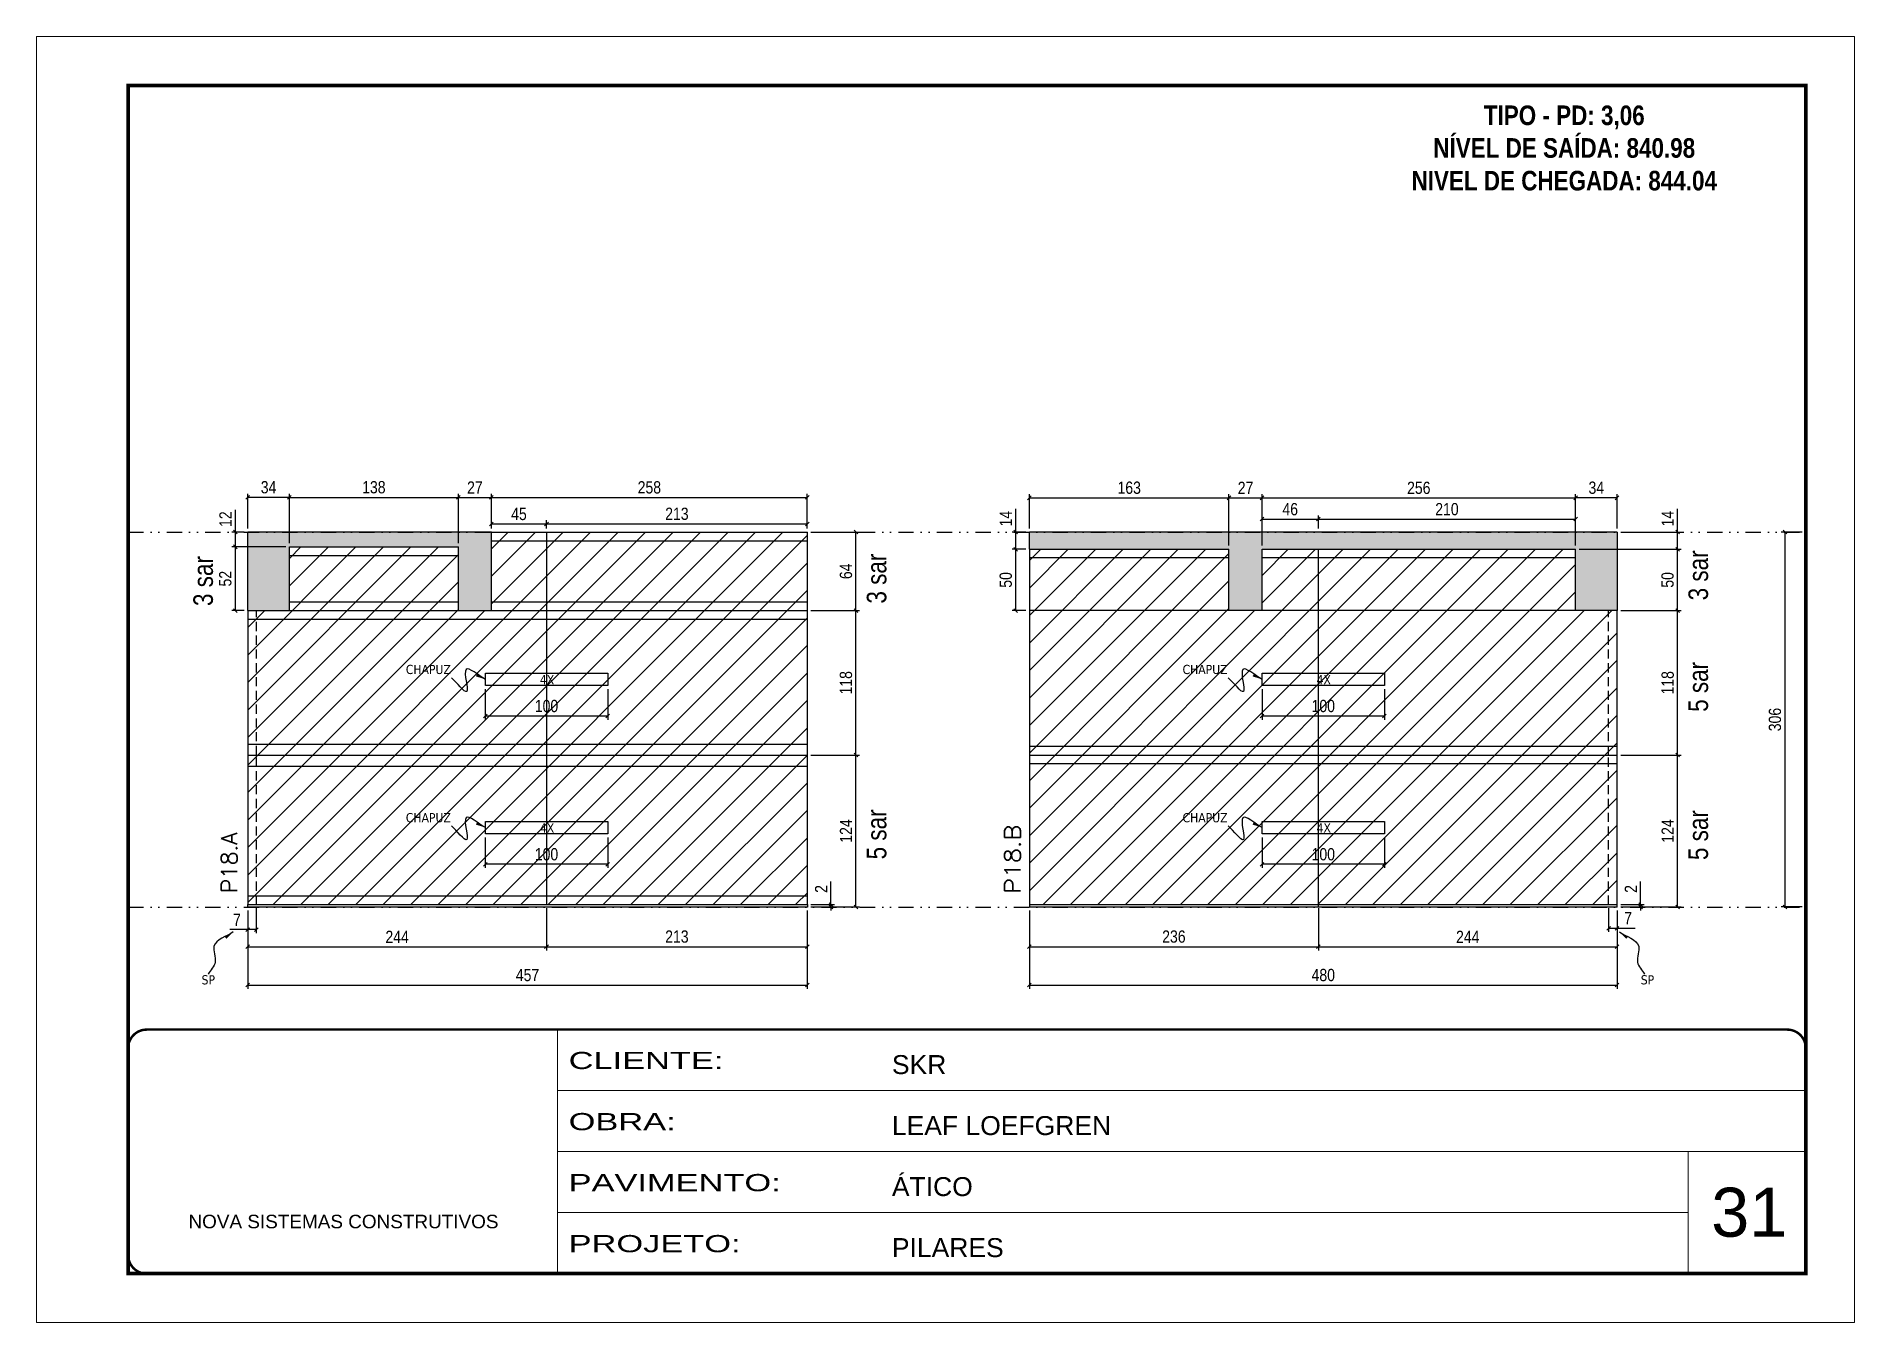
# Model space of a CAD drawing. Extents: x 14400 to 27878, y -21631 to 6985.
# Drawn here: x 17597 to 19082, y -2105 to -1055 of the extents above; entities that cross this region are included whole.
import ezdxf

# ---------------------------------------------------------------- set-up
doc = ezdxf.new("R2010")
doc.units = 0
for name, pattern in [('CONTINUO', [0]), ('DASHED', [0.75, 0.5, -0.25]), ('DIVIDE2', [0.625, 0.25, -0.125, 0, -0.125, 0, -0.125]), ('HIDDEN', [0.375, 0.25, -0.125])]:
    doc.linetypes.add(name, pattern=pattern)
for name, color, linetype, lineweight in [('CARIMBO', 255, 'Continuous', 9), ('Folhas', 255, 'Continuous', 9), ('Hachura', 251, 'Continuous', 9), ('SARRAFO DE PRESSAO', 251, 'DASHED', 9), ('Texto Seção', 7, 'Continuous', 15)]:
    doc.layers.add(name, color=color, linetype=linetype, lineweight=lineweight)
for name, color, linetype in [('COTA', 241, 'Continuous'), ('NOMENCLATURA', 7, 'Continuous'), ('Nível', 160, 'Continuous'), ('Painéis', 200, 'Continuous'), ('Romaneio', 10, 'Continuous'), ('SARR_2.2x10', 60, 'Continuous'), ('SARR_2.2x7', 40, 'Continuous'), ('texto', 7, 'Continuous')]:
    doc.layers.add(name, color=color, linetype=linetype)
doc.styles.add('ARIAL', font='arial.ttf')
doc.styles.add('ARIAL_NARROW', font='ARIALN.TTF', dxfattribs={"height": 0.2})
doc.styles.add('COTA TECNICA', font='techl___.ttf', dxfattribs={"height": 10})
doc.styles.add('COTA TECNICA-50', font='techl___.ttf', dxfattribs={"height": 10})
doc.styles.add('REGUA-120', font='ROMANS.shx', dxfattribs={"height": 15})
doc.styles.add('ROMANC', font='techb___.ttf', dxfattribs={"height": 2.5})
doc.styles.get("Standard").update_dxf_attribs({"font": 'arial.ttf'})
doc.styles.add('Tecnologia', font='')
doc.styles.get('Tecnologia').set_extended_font_data('Forgotten Futurist')
doc.dimstyles.new('COTA PAINEL-50', dxfattribs={"dimtxt": 10, "dimasz": 3, "dimexe": 3, "dimexo": 3, "dimgap": 3, "dimtad": 1, "dimdec": 1, "dimzin": 12, "dimdsep": 46, "dimtxsty": 'COTA TECNICA-50', "dimblk1": 'OBLIQUE', "dimblk2": 'OBLIQUE', "dimsah": 1, "dimcen": 0.9, "dimclrd": 4, "dimclre": 4, "dimclrt": 240, "dimadec": 1, "dimazin": 3, "dimtfac": 1, "dimtdec": 1, "dimtmove": 0, "dimatfit": 3, "dimfxl": 1, "dimtolj": 1, "dimtzin": 12, "dimarcsym": 0})
doc.dimstyles.new('PAINEL', dxfattribs={"dimtxt": 10, "dimasz": 3, "dimexe": 3, "dimexo": 3, "dimgap": 3, "dimtad": 1, "dimdec": 1, "dimzin": 12, "dimdsep": 46, "dimtxsty": 'COTA TECNICA', "dimblk1": 'OBLIQUE', "dimblk2": 'OBLIQUE', "dimsah": 1, "dimcen": 0.9, "dimclrd": 4, "dimclre": 4, "dimclrt": 240, "dimadec": 1, "dimazin": 3, "dimtfac": 1, "dimtdec": 1, "dimtmove": 0, "dimatfit": 3, "dimfxl": 1, "dimtolj": 1, "dimtzin": 12, "dimarcsym": 0})
doc.dimstyles.get("Standard").update_dxf_attribs({"dimtxt": 0.18, "dimasz": 0.18, "dimexe": 0.18, "dimexo": 0.0625, "dimgap": 0.09, "dimtad": 0, "dimtih": 1, "dimtoh": 1, "dimdec": 4, "dimzin": 0, "dimdsep": 46, "dimtxsty": 'Standard', "dimcen": 0.09, "dimadec": 0, "dimazin": 0, "dimtfac": 1, "dimtdec": 4, "dimtofl": 0, "dimtmove": 0, "dimatfit": 3, "dimfxl": 1, "dimtolj": 1, "dimtzin": 0, "dimarcsym": 0})

msp = doc.modelspace()

# ---------------------------------------------------------------- texts
at = {"layer": 'CARIMBO', "style": 'ARIAL'}
msp.add_text('31', height=40, dxfattribs=at).set_placement((18964.828, -2035.155))
at = {"layer": 'NOMENCLATURA', "style": 'ARIAL_NARROW'}
for s, p in [('3 sar', (17741.158, -1520.316)), ('3 sar', (18291.162, -1518.316)), ('3 sar', (18962.229, -1515.692)), ('5 sar', (18962.229, -1606.692)), ('5 sar', (18291.162, -1727.135)), ('5 sar', (18962.229, -1727.692))]:
    msp.add_text(s, height=16, rotation=90, dxfattribs=at).set_placement(p)
at = {"layer": 'NOMENCLATURA', "color": 2, "insert": (18844.806, -1111.713), "char_height": 16, "attachment_point": 2, "style": 'ROMANC'}
msp.add_mtext_dynamic_manual_height_columns('TIPO - PD: 3,06\\PNÍVEL DE SAÍDA: 840.98\\PNIVEL DE CHEGADA: 844.04', width=432.35115, gutter_width=1, heights=[0], dxfattribs=at)
at = {"layer": 'texto', "color": 0, "char_height": 7.5, "attachment_point": 5}
for s, insert in [('{\\fTahoma|b0|i0|c0|p34;\\C4;CHAPUZ}', (17917.095, -1572.157)), ('{\\fTahoma|b0|i0|c0|p34;\\C4;CHAPUZ}', (18551.436, -1572.157)), ('{\\fTahoma|b0|i0|c0|p34;\\C4;4X}', (18014.037, -1580.465)), ('{\\fTahoma|b0|i0|c0|p34;\\C4;4X}', (18648.379, -1580.465)), ('{\\fTahoma|b0|i0|c0|p34;\\C4;CHAPUZ}', (17917.095, -1693.157)), ('{\\fTahoma|b0|i0|c0|p34;\\C4;CHAPUZ}', (18551.436, -1693.157)), ('{\\fTahoma|b0|i0|c0|p34;\\C4;4X}', (18014.037, -1701.465)), ('{\\fTahoma|b0|i0|c0|p34;\\C4;4X}', (18648.379, -1701.465)), ('{\\fTahoma|b0|i0|c0|p34;\\C4;SP}', (17737.398, -1825.506)), ('{\\fTahoma|b0|i0|c0|p34;\\C4;SP}', (18912.763, -1825.506))]:
    msp.add_mtext(s, dxfattribs=dict(at, insert=insert))
at = {"layer": 'Texto Seção', "style": 'REGUA-120', "width": 1.1}
msp.add_text('P18.B', height=13, rotation=90, dxfattribs=at).set_placement((18400.737, -1755.252))
at = {"layer": 'Texto Seção', "insert": (17761.025, -1754.764), "char_height": 13, "width": 285.32988, "attachment_point": 7, "rotation": 90, "style": 'REGUA-120'}
msp.add_mtext('P18.A', dxfattribs=at)

# ---------------------------------------------------------------- blocks, each defined once
blk = doc.blocks.new('9999999999')
at = {"color": 30, "linetype": 'CONTINUO'}
for p, q in [((98564.6, 34230.2), (98564.6, 34429.4)), ((98564.6, 34379.6), (99584, 34379.6)), ((98564.6, 34329.8), (99488, 34329.8)), ((99584, 34329.8), (99488, 34329.8)), ((99488, 34329.8), (99488, 34230.2)), ((98564.6, 34280), (99488, 34280))]:
    blk.add_line(p, q, dxfattribs=at)
at = {"color": 30, "linetype": 'CONTINUO', "const_width": 2}
blk.add_lwpolyline([(99584, 34230.2), (99584, 34414.4, 0.414214), (99569, 34429.4), (98229, 34429.4, 0.414214), (98214, 34414.4), (98214, 34245.2, 0.414214), (98229, 34230.2), (99584, 34230.2)], format="xyb", dxfattribs=at)
at = {"layer": 'Folhas'}
blk.add_lwpolyline([(98139, 34190.2), (99624, 34190.2), (99624, 35240.2), (98139, 35240.2)], close=True, dxfattribs=at)
at = {"layer": 'Folhas', "color": 30, "const_width": 3}
blk.add_lwpolyline([(98214, 34230.2), (99584, 34230.2), (99584, 35200.2), (98214, 35200.2)], close=True, dxfattribs=at)
at = {"color": 7, "linetype": 'Continuous', "ltscale": 5, "style": 'ARIAL'}
for s, height, p in [('SKR', 15.48, (98837.7, 34393.1)), ('LEAF LOEFGREN', 15.483, (98837.7, 34343.3)), ('ÁTICO', 15.48, (98837.7, 34293.5)), ('NOVA SISTEMAS CONSTRUTIVOS', 11.059, (98263.2, 34267.2)), ('PILARES', 15.48, (98837.7, 34243.7))]:
    blk.add_text(s, height=height, dxfattribs=at).set_placement(p)
at = {"layer": 'Folhas', "color": 7, "style": 'Tecnologia', "width": 1.5}
for s, p in [('CLIENTE:', (98573.7, 34397.2)), ('OBRA:', (98573.7, 34347.3)), ('PAVIMENTO:', (98573.7, 34297.5)), ('PROJETO:', (98573.7, 34247.7))]:
    blk.add_text(s, height=14, dxfattribs=at).set_placement(p)
blk = doc.blocks.new('_Oblique')
at = {"color": 0, "linetype": 'ByBlock', "lineweight": -2}
blk.add_line((-0.5, -0.5), (0.5, 0.5), dxfattribs=at)
blk = doc.blocks.new('*D1825')
at = {"layer": 'COTA', "color": 4, "lineweight": -2, "transparency": 16777216}
for p, q in [((17776.6, -1767), (17776.6, -1787.5)), ((17769.6, -1769), (17769.6, -1787.5)), ((17769.6, -1784.5), (17754.9, -1784.5)), ((17776.6, -1784.5), (17769.6, -1784.5))]:
    blk.add_line(p, q, dxfattribs=at)
at = {"layer": 'Defpoints', "color": 0, "transparency": 16777216}
for p in [(17769.6, -1766), (17776.6, -1764), (17769.6, -1784.5)]:
    blk.add_point(p, dxfattribs=at)
at = {"layer": 'COTA', "color": 4, "lineweight": -2, "transparency": 16777216, "xscale": 3, "yscale": 3, "zscale": 3, "rotation": 180}
blk.add_blockref('_Oblique', (17769.6, -1784.5), dxfattribs=at)
at = {"layer": 'COTA', "color": 4, "lineweight": -2, "transparency": 16777216, "xscale": 3, "yscale": 3, "zscale": 3}
blk.add_blockref('_Oblique', (17776.6, -1784.5), dxfattribs=at)
at = {"layer": 'COTA', "color": 240, "transparency": 16777216, "insert": (17760.8, -1776.5), "char_height": 10, "attachment_point": 5, "style": 'COTA TECNICA-50'}
blk.add_mtext('\\A1;7', dxfattribs=at)
blk = doc.blocks.new('*D1826')
at = {"layer": 'Defpoints', "color": 0, "linetype": 'ByBlock', "transparency": 16777216}
for p in [(18226.6, -1642), (18266.3, -1642), (18226.6, -1766)]:
    blk.add_point(p, dxfattribs=at)
at = {"layer": 'Romaneio', "color": 4, "linetype": 'ByBlock', "lineweight": -2, "transparency": 16777216}
for p, q in [((18229.6, -1642), (18269.3, -1642)), ((18266.3, -1766), (18266.3, -1642)), ((18229.6, -1766), (18269.3, -1766))]:
    blk.add_line(p, q, dxfattribs=at)
at = {"layer": 'Romaneio', "color": 4, "linetype": 'ByBlock', "lineweight": -2, "transparency": 16777216, "xscale": 3, "yscale": 3, "zscale": 3}
for p, rotation in [((18266.3, -1642), 90), ((18266.3, -1766), 270)]:
    blk.add_blockref('_Oblique', p, dxfattribs=dict(at, rotation=rotation))
at = {"layer": 'Romaneio', "color": 240, "linetype": 'ByBlock', "transparency": 16777216, "insert": (18258.2, -1704), "char_height": 10, "attachment_point": 5, "rotation": 90, "style": 'COTA TECNICA'}
blk.add_mtext('\\A1;124', dxfattribs=at)
blk = doc.blocks.new('*D1827')
at = {"layer": 'COTA', "color": 4, "lineweight": -2, "transparency": 16777216}
for p, q in [((18245.9, -1764), (18245.9, -1745.2)), ((18229.6, -1764), (18248.9, -1764)), ((18229.6, -1766), (18248.9, -1766)), ((18245.9, -1766), (18245.9, -1764)), ((18245.9, -1766), (18245.9, -1769))]:
    blk.add_line(p, q, dxfattribs=at)
at = {"layer": 'Defpoints', "color": 0, "transparency": 16777216}
for p in [(18226.6, -1764), (18226.6, -1766), (18245.9, -1766)]:
    blk.add_point(p, dxfattribs=at)
at = {"layer": 'COTA', "color": 4, "lineweight": -2, "transparency": 16777216, "xscale": 3, "yscale": 3, "zscale": 3}
for p, rotation in [((18245.9, -1764), 270), ((18245.9, -1766), 90)]:
    blk.add_blockref('_Oblique', p, dxfattribs=dict(at, rotation=rotation))
at = {"layer": 'COTA', "color": 240, "transparency": 16777216, "insert": (18237.9, -1751.3), "char_height": 10, "attachment_point": 5, "rotation": 90, "style": 'COTA TECNICA-50'}
blk.add_mtext('\\A1;2', dxfattribs=at)
blk = doc.blocks.new('*D1828')
at = {"layer": 'COTA', "color": 4, "lineweight": -2, "transparency": 16777216}
for p, q in [((18013.6, -1767), (18013.6, -1801.4)), ((17769.6, -1769), (17769.6, -1801.4)), ((17769.6, -1798.4), (18013.6, -1798.4))]:
    blk.add_line(p, q, dxfattribs=at)
at = {"layer": 'Defpoints', "color": 0, "transparency": 16777216}
for p in [(17769.6, -1766), (18013.6, -1764), (18013.6, -1798.4)]:
    blk.add_point(p, dxfattribs=at)
at = {"layer": 'COTA', "color": 4, "lineweight": -2, "transparency": 16777216, "xscale": 3, "yscale": 3, "zscale": 3, "rotation": 180}
blk.add_blockref('_Oblique', (17769.6, -1798.4), dxfattribs=at)
at = {"layer": 'COTA', "color": 4, "lineweight": -2, "transparency": 16777216, "xscale": 3, "yscale": 3, "zscale": 3}
blk.add_blockref('_Oblique', (18013.6, -1798.4), dxfattribs=at)
at = {"layer": 'COTA', "color": 240, "transparency": 16777216, "insert": (17891.6, -1790.4), "char_height": 10, "attachment_point": 5, "style": 'COTA TECNICA-50'}
blk.add_mtext('\\A1;244', dxfattribs=at)
blk = doc.blocks.new('*D1829')
at = {"layer": 'COTA', "color": 4, "lineweight": -2, "transparency": 16777216}
for p, q in [((18013.6, -1767), (18013.6, -1801.4)), ((18226.6, -1769), (18226.6, -1801.4)), ((18013.6, -1798.4), (18226.6, -1798.4))]:
    blk.add_line(p, q, dxfattribs=at)
at = {"layer": 'Defpoints', "color": 0, "transparency": 16777216}
for p in [(18013.6, -1764), (18226.6, -1766), (18226.6, -1798.4)]:
    blk.add_point(p, dxfattribs=at)
at = {"layer": 'COTA', "color": 4, "lineweight": -2, "transparency": 16777216, "xscale": 3, "yscale": 3, "zscale": 3, "rotation": 180}
blk.add_blockref('_Oblique', (18013.6, -1798.4), dxfattribs=at)
at = {"layer": 'COTA', "color": 4, "lineweight": -2, "transparency": 16777216, "xscale": 3, "yscale": 3, "zscale": 3}
blk.add_blockref('_Oblique', (18226.6, -1798.4), dxfattribs=at)
at = {"layer": 'COTA', "color": 240, "transparency": 16777216, "insert": (18120.1, -1790.2), "char_height": 10, "attachment_point": 5, "style": 'COTA TECNICA-50'}
blk.add_mtext('\\A1;213', dxfattribs=at)
blk = doc.blocks.new('*D1830')
at = {"layer": 'COTA', "color": 4, "linetype": 'ByBlock', "lineweight": -2, "transparency": 16777216}
for p, q in [((17963.6, -1709.2), (17963.6, -1734.1)), ((18063.6, -1709.2), (18063.6, -1734.1)), ((18063.6, -1731.1), (17963.6, -1731.1))]:
    blk.add_line(p, q, dxfattribs=at)
at = {"layer": 'Defpoints', "color": 0, "linetype": 'ByBlock', "transparency": 16777216}
for p in [(17963.6, -1706.2), (18063.6, -1706.2), (17963.6, -1731.1)]:
    blk.add_point(p, dxfattribs=at)
at = {"layer": 'COTA', "color": 4, "linetype": 'ByBlock', "lineweight": -2, "transparency": 16777216, "xscale": 3, "yscale": 3, "zscale": 3, "rotation": 180}
blk.add_blockref('_Oblique', (17963.6, -1731.1), dxfattribs=at)
at = {"layer": 'COTA', "color": 4, "linetype": 'ByBlock', "lineweight": -2, "transparency": 16777216, "xscale": 3, "yscale": 3, "zscale": 3}
blk.add_blockref('_Oblique', (18063.6, -1731.1), dxfattribs=at)
at = {"layer": 'COTA', "color": 240, "linetype": 'ByBlock', "transparency": 16777216, "insert": (18013.6, -1723), "char_height": 10, "attachment_point": 5, "style": 'COTA TECNICA'}
blk.add_mtext('\\A1;100', dxfattribs=at)
blk = doc.blocks.new('*D1831')
at = {"layer": 'COTA', "color": 4, "lineweight": -2, "transparency": 16777216}
for p, q in [((18881, -1767), (18881, -1786.3)), ((18888, -1769), (18888, -1786.3)), ((18881, -1783.3), (18888, -1783.3)), ((18888, -1783.3), (18902.7, -1783.3))]:
    blk.add_line(p, q, dxfattribs=at)
at = {"layer": 'Defpoints', "color": 0, "transparency": 16777216}
for p in [(18881, -1764), (18888, -1766), (18888, -1783.3)]:
    blk.add_point(p, dxfattribs=at)
at = {"layer": 'COTA', "color": 4, "lineweight": -2, "transparency": 16777216, "xscale": 3, "yscale": 3, "zscale": 3, "rotation": 180}
blk.add_blockref('_Oblique', (18881, -1783.3), dxfattribs=at)
at = {"layer": 'COTA', "color": 4, "lineweight": -2, "transparency": 16777216, "xscale": 3, "yscale": 3, "zscale": 3}
blk.add_blockref('_Oblique', (18888, -1783.3), dxfattribs=at)
at = {"layer": 'COTA', "color": 240, "transparency": 16777216, "insert": (18896.9, -1775.2), "char_height": 10, "attachment_point": 5, "style": 'COTA TECNICA-50'}
blk.add_mtext('\\A1;7', dxfattribs=at)
blk = doc.blocks.new('*D1832')
at = {"layer": 'COTA', "color": 4, "lineweight": -2, "transparency": 16777216}
for p, q in [((18907.2, -1764), (18907.2, -1745.2)), ((18891, -1764), (18910.2, -1764)), ((18891, -1766), (18910.2, -1766)), ((18907.2, -1766), (18907.2, -1764)), ((18907.2, -1766), (18907.2, -1769))]:
    blk.add_line(p, q, dxfattribs=at)
at = {"layer": 'Defpoints', "color": 0, "transparency": 16777216}
for p in [(18888, -1764), (18888, -1766), (18907.2, -1766)]:
    blk.add_point(p, dxfattribs=at)
at = {"layer": 'COTA', "color": 4, "lineweight": -2, "transparency": 16777216, "xscale": 3, "yscale": 3, "zscale": 3}
for p, rotation in [((18907.2, -1764), 270), ((18907.2, -1766), 90)]:
    blk.add_blockref('_Oblique', p, dxfattribs=dict(at, rotation=rotation))
at = {"layer": 'COTA', "color": 240, "transparency": 16777216, "insert": (18899.2, -1751.3), "char_height": 10, "attachment_point": 5, "rotation": 90, "style": 'COTA TECNICA-50'}
blk.add_mtext('\\A1;2', dxfattribs=at)
blk = doc.blocks.new('*D1833')
at = {"layer": 'COTA', "color": 4, "lineweight": -2, "transparency": 16777216}
for p, q in [((18891, -1642), (18940.4, -1642)), ((18937.4, -1766), (18937.4, -1642)), ((18891, -1766), (18940.4, -1766))]:
    blk.add_line(p, q, dxfattribs=at)
at = {"layer": 'Defpoints', "color": 0, "transparency": 16777216}
for p in [(18888, -1642), (18937.4, -1642), (18888, -1766)]:
    blk.add_point(p, dxfattribs=at)
at = {"layer": 'COTA', "color": 4, "lineweight": -2, "transparency": 16777216, "xscale": 3, "yscale": 3, "zscale": 3}
for p, rotation in [((18937.4, -1642), 90), ((18937.4, -1766), 270)]:
    blk.add_blockref('_Oblique', p, dxfattribs=dict(at, rotation=rotation))
at = {"layer": 'COTA', "color": 240, "transparency": 16777216, "insert": (18929.3, -1704), "char_height": 10, "attachment_point": 5, "rotation": 90, "style": 'COTA TECNICA'}
blk.add_mtext('\\A1;124', dxfattribs=at)
blk = doc.blocks.new('*D1834')
at = {"layer": 'COTA', "color": 4, "linetype": 'ByBlock', "lineweight": -2, "transparency": 16777216}
for p, q in [((18598, -1709.2), (18598, -1734.1)), ((18698, -1709.2), (18698, -1734.1)), ((18698, -1731.1), (18598, -1731.1))]:
    blk.add_line(p, q, dxfattribs=at)
at = {"layer": 'Defpoints', "color": 0, "linetype": 'ByBlock', "transparency": 16777216}
for p in [(18598, -1706.2), (18698, -1706.2), (18598, -1731.1)]:
    blk.add_point(p, dxfattribs=at)
at = {"layer": 'COTA', "color": 4, "linetype": 'ByBlock', "lineweight": -2, "transparency": 16777216, "xscale": 3, "yscale": 3, "zscale": 3, "rotation": 180}
blk.add_blockref('_Oblique', (18598, -1731.1), dxfattribs=at)
at = {"layer": 'COTA', "color": 4, "linetype": 'ByBlock', "lineweight": -2, "transparency": 16777216, "xscale": 3, "yscale": 3, "zscale": 3}
blk.add_blockref('_Oblique', (18698, -1731.1), dxfattribs=at)
at = {"layer": 'COTA', "color": 240, "linetype": 'ByBlock', "transparency": 16777216, "insert": (18648, -1723), "char_height": 10, "attachment_point": 5, "style": 'COTA TECNICA'}
blk.add_mtext('\\A1;100', dxfattribs=at)
blk = doc.blocks.new('*D1835')
at = {"layer": 'COTA', "color": 4, "lineweight": -2, "transparency": 16777216}
for p, q in [((18644, -1767), (18644, -1801.4)), ((18408, -1769), (18408, -1801.4)), ((18408, -1798.4), (18644, -1798.4))]:
    blk.add_line(p, q, dxfattribs=at)
at = {"layer": 'Defpoints', "color": 0, "transparency": 16777216}
for p in [(18408, -1766), (18644, -1764), (18644, -1798.4)]:
    blk.add_point(p, dxfattribs=at)
at = {"layer": 'COTA', "color": 4, "lineweight": -2, "transparency": 16777216, "xscale": 3, "yscale": 3, "zscale": 3, "rotation": 180}
blk.add_blockref('_Oblique', (18408, -1798.4), dxfattribs=at)
at = {"layer": 'COTA', "color": 4, "lineweight": -2, "transparency": 16777216, "xscale": 3, "yscale": 3, "zscale": 3}
blk.add_blockref('_Oblique', (18644, -1798.4), dxfattribs=at)
at = {"layer": 'COTA', "color": 240, "transparency": 16777216, "insert": (18526, -1790.2), "char_height": 10, "attachment_point": 5, "style": 'COTA TECNICA'}
blk.add_mtext('\\A1;236', dxfattribs=at)
blk = doc.blocks.new('*D1836')
at = {"layer": 'COTA', "color": 4, "lineweight": -2, "transparency": 16777216}
for p, q in [((18644, -1767), (18644, -1801.4)), ((18888, -1769), (18888, -1801.4)), ((18644, -1798.4), (18888, -1798.4))]:
    blk.add_line(p, q, dxfattribs=at)
at = {"layer": 'Defpoints', "color": 0, "transparency": 16777216}
for p in [(18644, -1764), (18888, -1766), (18888, -1798.4)]:
    blk.add_point(p, dxfattribs=at)
at = {"layer": 'COTA', "color": 4, "lineweight": -2, "transparency": 16777216, "xscale": 3, "yscale": 3, "zscale": 3, "rotation": 180}
blk.add_blockref('_Oblique', (18644, -1798.4), dxfattribs=at)
at = {"layer": 'COTA', "color": 4, "lineweight": -2, "transparency": 16777216, "xscale": 3, "yscale": 3, "zscale": 3}
blk.add_blockref('_Oblique', (18888, -1798.4), dxfattribs=at)
at = {"layer": 'COTA', "color": 240, "transparency": 16777216, "insert": (18766, -1790.4), "char_height": 10, "attachment_point": 5, "style": 'COTA TECNICA'}
blk.add_mtext('\\A1;244', dxfattribs=at)
blk = doc.blocks.new('*D1837')
at = {"layer": 'COTA', "color": 4, "lineweight": -2, "transparency": 16777216}
for p, q in [((18229.6, -1460), (18269.3, -1460)), ((18266.3, -1524), (18266.3, -1460)), ((18229.6, -1524), (18269.3, -1524))]:
    blk.add_line(p, q, dxfattribs=at)
at = {"layer": 'Defpoints', "color": 0, "transparency": 16777216}
for p in [(18226.6, -1460), (18266.3, -1460), (18226.6, -1524)]:
    blk.add_point(p, dxfattribs=at)
at = {"layer": 'COTA', "color": 4, "lineweight": -2, "transparency": 16777216, "xscale": 3, "yscale": 3, "zscale": 3}
for p, rotation in [((18266.3, -1460), 90), ((18266.3, -1524), 270)]:
    blk.add_blockref('_Oblique', p, dxfattribs=dict(at, rotation=rotation))
at = {"layer": 'COTA', "color": 240, "transparency": 16777216, "insert": (18258.2, -1492), "char_height": 10, "attachment_point": 5, "rotation": 90, "style": 'COTA TECNICA'}
blk.add_mtext('\\A1;64', dxfattribs=at)
blk = doc.blocks.new('*D1838')
at = {"layer": 'COTA', "color": 4, "lineweight": -2, "transparency": 16777216}
for p, q in [((17769.6, -1457), (17769.6, -1428.7)), ((17803.6, -1431.7), (17769.6, -1431.7)), ((17803.6, -1469), (17803.6, -1428.7))]:
    blk.add_line(p, q, dxfattribs=at)
at = {"layer": 'Defpoints', "color": 0, "transparency": 16777216}
for p in [(17769.6, -1431.7), (17769.6, -1460), (17803.6, -1472)]:
    blk.add_point(p, dxfattribs=at)
at = {"layer": 'COTA', "color": 4, "lineweight": -2, "transparency": 16777216, "xscale": 3, "yscale": 3, "zscale": 3, "rotation": 180}
blk.add_blockref('_Oblique', (17769.6, -1431.7), dxfattribs=at)
at = {"layer": 'COTA', "color": 4, "lineweight": -2, "transparency": 16777216, "xscale": 3, "yscale": 3, "zscale": 3}
blk.add_blockref('_Oblique', (17803.6, -1431.7), dxfattribs=at)
at = {"layer": 'COTA', "color": 240, "transparency": 16777216, "insert": (17786.6, -1423.4), "char_height": 10, "attachment_point": 5, "style": 'COTA TECNICA'}
blk.add_mtext('\\A1;34', dxfattribs=at)
blk = doc.blocks.new('*D1839')
at = {"layer": 'COTA', "color": 4, "lineweight": -2, "transparency": 16777216}
for p, q in [((17803.6, -1469), (17803.6, -1428.7)), ((17803.6, -1431.7), (17941.6, -1431.7)), ((17941.6, -1469), (17941.6, -1428.7))]:
    blk.add_line(p, q, dxfattribs=at)
at = {"layer": 'Defpoints', "color": 0, "transparency": 16777216}
for p in [(17941.6, -1431.7), (17803.6, -1472), (17941.6, -1472)]:
    blk.add_point(p, dxfattribs=at)
at = {"layer": 'COTA', "color": 4, "lineweight": -2, "transparency": 16777216, "xscale": 3, "yscale": 3, "zscale": 3, "rotation": 180}
blk.add_blockref('_Oblique', (17803.6, -1431.7), dxfattribs=at)
at = {"layer": 'COTA', "color": 4, "lineweight": -2, "transparency": 16777216, "xscale": 3, "yscale": 3, "zscale": 3}
blk.add_blockref('_Oblique', (17941.6, -1431.7), dxfattribs=at)
at = {"layer": 'COTA', "color": 240, "transparency": 16777216, "insert": (17872.6, -1423.4), "char_height": 10, "attachment_point": 5, "style": 'COTA TECNICA'}
blk.add_mtext('\\A1;138', dxfattribs=at)
blk = doc.blocks.new('*D1840')
at = {"layer": 'COTA', "color": 4, "lineweight": -2, "transparency": 16777216}
for p, q in [((17941.6, -1469), (17941.6, -1428.7)), ((17941.6, -1431.7), (17968.6, -1431.7)), ((17968.6, -1457), (17968.6, -1428.7))]:
    blk.add_line(p, q, dxfattribs=at)
at = {"layer": 'Defpoints', "color": 0, "transparency": 16777216}
for p in [(17968.6, -1431.7), (17968.6, -1460), (17941.6, -1472)]:
    blk.add_point(p, dxfattribs=at)
at = {"layer": 'COTA', "color": 4, "lineweight": -2, "transparency": 16777216, "xscale": 3, "yscale": 3, "zscale": 3, "rotation": 180}
blk.add_blockref('_Oblique', (17941.6, -1431.7), dxfattribs=at)
at = {"layer": 'COTA', "color": 4, "lineweight": -2, "transparency": 16777216, "xscale": 3, "yscale": 3, "zscale": 3}
blk.add_blockref('_Oblique', (17968.6, -1431.7), dxfattribs=at)
at = {"layer": 'COTA', "color": 240, "transparency": 16777216, "insert": (17955.1, -1423.6), "char_height": 10, "attachment_point": 5, "style": 'COTA TECNICA'}
blk.add_mtext('\\A1;27', dxfattribs=at)
blk = doc.blocks.new('*D1841')
at = {"layer": 'COTA', "color": 4, "lineweight": -2, "transparency": 16777216}
for p, q in [((17800.6, -1472), (17756.5, -1472)), ((17759.5, -1524), (17759.5, -1472)), ((17766.6, -1524), (17756.5, -1524))]:
    blk.add_line(p, q, dxfattribs=at)
at = {"layer": 'Defpoints', "color": 0, "transparency": 16777216}
for p in [(17759.5, -1472), (17803.6, -1472), (17769.6, -1524)]:
    blk.add_point(p, dxfattribs=at)
at = {"layer": 'COTA', "color": 4, "lineweight": -2, "transparency": 16777216, "xscale": 3, "yscale": 3, "zscale": 3}
for p, rotation in [((17759.5, -1472), 90), ((17759.5, -1524), 270)]:
    blk.add_blockref('_Oblique', p, dxfattribs=dict(at, rotation=rotation))
at = {"layer": 'COTA', "color": 240, "transparency": 16777216, "insert": (17751.3, -1498), "char_height": 10, "attachment_point": 5, "rotation": 90, "style": 'COTA TECNICA'}
blk.add_mtext('\\A1;52', dxfattribs=at)
blk = doc.blocks.new('*D1842')
at = {"layer": 'COTA', "color": 4, "lineweight": -2, "transparency": 16777216}
for p, q in [((17759.5, -1460), (17759.5, -1441.7)), ((17766.6, -1460), (17756.5, -1460)), ((17759.5, -1472), (17759.5, -1460)), ((17800.6, -1472), (17756.5, -1472))]:
    blk.add_line(p, q, dxfattribs=at)
at = {"layer": 'Defpoints', "color": 0, "transparency": 16777216}
for p in [(17759.5, -1460), (17769.6, -1460), (17803.6, -1472)]:
    blk.add_point(p, dxfattribs=at)
at = {"layer": 'COTA', "color": 4, "lineweight": -2, "transparency": 16777216, "xscale": 3, "yscale": 3, "zscale": 3}
for p, rotation in [((17759.5, -1460), 90), ((17759.5, -1472), 270)]:
    blk.add_blockref('_Oblique', p, dxfattribs=dict(at, rotation=rotation))
at = {"layer": 'COTA', "color": 240, "transparency": 16777216, "insert": (17751.4, -1449.4), "char_height": 10, "attachment_point": 5, "rotation": 90, "style": 'COTA TECNICA'}
blk.add_mtext('\\A1;12', dxfattribs=at)
blk = doc.blocks.new('*D1843')
at = {"layer": 'COTA', "color": 4, "lineweight": -2, "transparency": 16777216}
for p, q in [((17968.6, -1457), (17968.6, -1428.7)), ((17968.6, -1431.7), (18226.6, -1431.7)), ((18226.6, -1457), (18226.6, -1428.7))]:
    blk.add_line(p, q, dxfattribs=at)
at = {"layer": 'Defpoints', "color": 0, "transparency": 16777216}
for p in [(18226.6, -1431.7), (17968.6, -1460), (18226.6, -1460)]:
    blk.add_point(p, dxfattribs=at)
at = {"layer": 'COTA', "color": 4, "lineweight": -2, "transparency": 16777216, "xscale": 3, "yscale": 3, "zscale": 3, "rotation": 180}
blk.add_blockref('_Oblique', (17968.6, -1431.7), dxfattribs=at)
at = {"layer": 'COTA', "color": 4, "lineweight": -2, "transparency": 16777216, "xscale": 3, "yscale": 3, "zscale": 3}
blk.add_blockref('_Oblique', (18226.6, -1431.7), dxfattribs=at)
at = {"layer": 'COTA', "color": 240, "transparency": 16777216, "insert": (18097.6, -1423.5), "char_height": 10, "attachment_point": 5, "style": 'COTA TECNICA'}
blk.add_mtext('\\A1;258', dxfattribs=at)
blk = doc.blocks.new('*D1844')
at = {"layer": 'COTA', "color": 4, "lineweight": -2, "transparency": 16777216}
for p, q in [((19039, -1460), (19022.1, -1460)), ((19025.1, -1766), (19025.1, -1460)), ((19039, -1766), (19022.1, -1766))]:
    blk.add_line(p, q, dxfattribs=at)
at = {"layer": 'Defpoints', "color": 0, "transparency": 16777216}
for p in [(19025.1, -1460), (19042, -1460), (19042, -1766)]:
    blk.add_point(p, dxfattribs=at)
at = {"layer": 'COTA', "color": 4, "lineweight": -2, "transparency": 16777216, "xscale": 3, "yscale": 3, "zscale": 3}
for p, rotation in [((19025.1, -1460), 90), ((19025.1, -1766), 270)]:
    blk.add_blockref('_Oblique', p, dxfattribs=dict(at, rotation=rotation))
at = {"layer": 'COTA', "color": 240, "transparency": 16777216, "insert": (19016.9, -1613), "char_height": 10, "attachment_point": 5, "rotation": 90, "style": 'COTA TECNICA'}
blk.add_mtext('\\A1;306', dxfattribs=at)
blk = doc.blocks.new('*D1859')
at = {"layer": 'COTA', "color": 4, "lineweight": -2, "transparency": 16777216}
for p, q in [((18229.6, -1524), (18269.3, -1524)), ((18266.3, -1642), (18266.3, -1524)), ((18229.6, -1642), (18269.3, -1642))]:
    blk.add_line(p, q, dxfattribs=at)
at = {"layer": 'Defpoints', "color": 0, "transparency": 16777216}
for p in [(18226.6, -1524), (18266.3, -1524), (18226.6, -1642)]:
    blk.add_point(p, dxfattribs=at)
at = {"layer": 'COTA', "color": 4, "lineweight": -2, "transparency": 16777216, "xscale": 3, "yscale": 3, "zscale": 3}
for p, rotation in [((18266.3, -1524), 90), ((18266.3, -1642), 270)]:
    blk.add_blockref('_Oblique', p, dxfattribs=dict(at, rotation=rotation))
at = {"layer": 'COTA', "color": 240, "transparency": 16777216, "insert": (18258.2, -1583), "char_height": 10, "attachment_point": 5, "rotation": 90, "style": 'COTA TECNICA'}
blk.add_mtext('\\A1;118', dxfattribs=at)
blk = doc.blocks.new('*D1860')
at = {"layer": 'COTA', "color": 4, "lineweight": -2, "transparency": 16777216}
for p, q in [((18891, -1524), (18940.4, -1524)), ((18937.4, -1642), (18937.4, -1524)), ((18891, -1642), (18940.4, -1642))]:
    blk.add_line(p, q, dxfattribs=at)
at = {"layer": 'Defpoints', "color": 0, "transparency": 16777216}
for p in [(18888, -1524), (18937.4, -1524), (18888, -1642)]:
    blk.add_point(p, dxfattribs=at)
at = {"layer": 'COTA', "color": 4, "lineweight": -2, "transparency": 16777216, "xscale": 3, "yscale": 3, "zscale": 3}
for p, rotation in [((18937.4, -1524), 90), ((18937.4, -1642), 270)]:
    blk.add_blockref('_Oblique', p, dxfattribs=dict(at, rotation=rotation))
at = {"layer": 'COTA', "color": 240, "transparency": 16777216, "insert": (18929.3, -1583), "char_height": 10, "attachment_point": 5, "rotation": 90, "style": 'COTA TECNICA'}
blk.add_mtext('\\A1;118', dxfattribs=at)
blk = doc.blocks.new('*D1861')
at = {"layer": 'COTA', "color": 4, "lineweight": -2, "transparency": 16777216}
for p, q in [((18857, -1474), (18940.4, -1474)), ((18937.4, -1524), (18937.4, -1474)), ((18891, -1524), (18940.4, -1524))]:
    blk.add_line(p, q, dxfattribs=at)
at = {"layer": 'Defpoints', "color": 0, "transparency": 16777216}
for p in [(18854, -1474), (18937.4, -1474), (18888, -1524)]:
    blk.add_point(p, dxfattribs=at)
at = {"layer": 'COTA', "color": 4, "lineweight": -2, "transparency": 16777216, "xscale": 3, "yscale": 3, "zscale": 3}
for p, rotation in [((18937.4, -1474), 90), ((18937.4, -1524), 270)]:
    blk.add_blockref('_Oblique', p, dxfattribs=dict(at, rotation=rotation))
at = {"layer": 'COTA', "color": 240, "transparency": 16777216, "insert": (18929.2, -1499), "char_height": 10, "attachment_point": 5, "rotation": 90, "style": 'COTA TECNICA'}
blk.add_mtext('\\A1;50', dxfattribs=at)
blk = doc.blocks.new('*D1862')
at = {"layer": 'COTA', "color": 4, "lineweight": -2, "transparency": 16777216}
for p, q in [((18405, -1474), (18393.8, -1474)), ((18396.8, -1524), (18396.8, -1474)), ((18405, -1524), (18393.8, -1524))]:
    blk.add_line(p, q, dxfattribs=at)
at = {"layer": 'Defpoints', "color": 0, "transparency": 16777216}
for p in [(18396.8, -1474), (18408, -1474), (18408, -1524)]:
    blk.add_point(p, dxfattribs=at)
at = {"layer": 'COTA', "color": 4, "lineweight": -2, "transparency": 16777216, "xscale": 3, "yscale": 3, "zscale": 3}
for p, rotation in [((18396.8, -1474), 90), ((18396.8, -1524), 270)]:
    blk.add_blockref('_Oblique', p, dxfattribs=dict(at, rotation=rotation))
at = {"layer": 'COTA', "color": 240, "transparency": 16777216, "insert": (18388.7, -1499), "char_height": 10, "attachment_point": 5, "rotation": 90, "style": 'COTA TECNICA'}
blk.add_mtext('\\A1;50', dxfattribs=at)
blk = doc.blocks.new('*D1863')
at = {"layer": 'COTA', "color": 4, "lineweight": -2, "transparency": 16777216}
for p, q in [((18396.8, -1460), (18396.8, -1440.9)), ((18405, -1460), (18393.8, -1460)), ((18396.8, -1474), (18396.8, -1460)), ((18405, -1474), (18393.8, -1474))]:
    blk.add_line(p, q, dxfattribs=at)
at = {"layer": 'Defpoints', "color": 0, "transparency": 16777216}
for p in [(18396.8, -1460), (18408, -1460), (18408, -1474)]:
    blk.add_point(p, dxfattribs=at)
at = {"layer": 'COTA', "color": 4, "lineweight": -2, "transparency": 16777216, "xscale": 3, "yscale": 3, "zscale": 3}
for p, rotation in [((18396.8, -1460), 90), ((18396.8, -1474), 270)]:
    blk.add_blockref('_Oblique', p, dxfattribs=dict(at, rotation=rotation))
at = {"layer": 'COTA', "color": 240, "transparency": 16777216, "insert": (18388.7, -1449), "char_height": 10, "attachment_point": 5, "rotation": 90, "style": 'COTA TECNICA'}
blk.add_mtext('\\A1;14', dxfattribs=at)
blk = doc.blocks.new('*D1864')
at = {"layer": 'COTA', "color": 4, "lineweight": -2, "transparency": 16777216}
for p, q in [((18408, -1457), (18408, -1429)), ((18408, -1432), (18571, -1432)), ((18571, -1471), (18571, -1429))]:
    blk.add_line(p, q, dxfattribs=at)
at = {"layer": 'Defpoints', "color": 0, "transparency": 16777216}
for p in [(18571, -1432), (18408, -1460), (18571, -1474)]:
    blk.add_point(p, dxfattribs=at)
at = {"layer": 'COTA', "color": 4, "lineweight": -2, "transparency": 16777216, "xscale": 3, "yscale": 3, "zscale": 3, "rotation": 180}
blk.add_blockref('_Oblique', (18408, -1432), dxfattribs=at)
at = {"layer": 'COTA', "color": 4, "lineweight": -2, "transparency": 16777216, "xscale": 3, "yscale": 3, "zscale": 3}
blk.add_blockref('_Oblique', (18571, -1432), dxfattribs=at)
at = {"layer": 'COTA', "color": 240, "transparency": 16777216, "insert": (18489.5, -1423.8), "char_height": 10, "attachment_point": 5, "style": 'COTA TECNICA'}
blk.add_mtext('\\A1;163', dxfattribs=at)
blk = doc.blocks.new('*D1865')
at = {"layer": 'COTA', "color": 4, "lineweight": -2, "transparency": 16777216}
for p, q in [((18571, -1471), (18571, -1429)), ((18571, -1432), (18598, -1432)), ((18598, -1471), (18598, -1429))]:
    blk.add_line(p, q, dxfattribs=at)
at = {"layer": 'Defpoints', "color": 0, "transparency": 16777216}
for p in [(18598, -1432), (18571, -1474), (18598, -1474)]:
    blk.add_point(p, dxfattribs=at)
at = {"layer": 'COTA', "color": 4, "lineweight": -2, "transparency": 16777216, "xscale": 3, "yscale": 3, "zscale": 3, "rotation": 180}
blk.add_blockref('_Oblique', (18571, -1432), dxfattribs=at)
at = {"layer": 'COTA', "color": 4, "lineweight": -2, "transparency": 16777216, "xscale": 3, "yscale": 3, "zscale": 3}
blk.add_blockref('_Oblique', (18598, -1432), dxfattribs=at)
at = {"layer": 'COTA', "color": 240, "transparency": 16777216, "insert": (18584.5, -1423.9), "char_height": 10, "attachment_point": 5, "style": 'COTA TECNICA'}
blk.add_mtext('\\A1;27', dxfattribs=at)
blk = doc.blocks.new('*D1866')
at = {"layer": 'COTA', "color": 4, "lineweight": -2, "transparency": 16777216}
for p, q in [((18598, -1471), (18598, -1429)), ((18598, -1432), (18854, -1432)), ((18854, -1457), (18854, -1429))]:
    blk.add_line(p, q, dxfattribs=at)
at = {"layer": 'Defpoints', "color": 0, "transparency": 16777216}
for p in [(18854, -1432), (18854, -1460), (18598, -1474)]:
    blk.add_point(p, dxfattribs=at)
at = {"layer": 'COTA', "color": 4, "lineweight": -2, "transparency": 16777216, "xscale": 3, "yscale": 3, "zscale": 3, "rotation": 180}
blk.add_blockref('_Oblique', (18598, -1432), dxfattribs=at)
at = {"layer": 'COTA', "color": 4, "lineweight": -2, "transparency": 16777216, "xscale": 3, "yscale": 3, "zscale": 3}
blk.add_blockref('_Oblique', (18854, -1432), dxfattribs=at)
at = {"layer": 'COTA', "color": 240, "transparency": 16777216, "insert": (18726, -1423.9), "char_height": 10, "attachment_point": 5, "style": 'COTA TECNICA'}
blk.add_mtext('\\A1;256', dxfattribs=at)
blk = doc.blocks.new('*D1867')
at = {"layer": 'COTA', "color": 4, "lineweight": -2, "transparency": 16777216}
for p, q in [((18598, -1471), (18598, -1446.4)), ((18598, -1449.4), (18644, -1449.4)), ((18644, -1457), (18644, -1446.4))]:
    blk.add_line(p, q, dxfattribs=at)
at = {"layer": 'Defpoints', "color": 0, "transparency": 16777216}
for p in [(18644, -1449.4), (18644, -1460), (18598, -1474)]:
    blk.add_point(p, dxfattribs=at)
at = {"layer": 'COTA', "color": 4, "lineweight": -2, "transparency": 16777216, "xscale": 3, "yscale": 3, "zscale": 3, "rotation": 180}
blk.add_blockref('_Oblique', (18598, -1449.4), dxfattribs=at)
at = {"layer": 'COTA', "color": 4, "lineweight": -2, "transparency": 16777216, "xscale": 3, "yscale": 3, "zscale": 3}
blk.add_blockref('_Oblique', (18644, -1449.4), dxfattribs=at)
at = {"layer": 'COTA', "color": 240, "transparency": 16777216, "insert": (18621, -1441.3), "char_height": 10, "attachment_point": 5, "style": 'COTA TECNICA'}
blk.add_mtext('\\A1;46', dxfattribs=at)
blk = doc.blocks.new('*D1868')
at = {"layer": 'COTA', "color": 4, "lineweight": -2, "transparency": 16777216}
for p, q in [((18644, -1457), (18644, -1446.4)), ((18644, -1449.4), (18854, -1449.4)), ((18854, -1457), (18854, -1446.4))]:
    blk.add_line(p, q, dxfattribs=at)
at = {"layer": 'Defpoints', "color": 0, "transparency": 16777216}
for p in [(18854, -1449.4), (18644, -1460), (18854, -1460)]:
    blk.add_point(p, dxfattribs=at)
at = {"layer": 'COTA', "color": 4, "lineweight": -2, "transparency": 16777216, "xscale": 3, "yscale": 3, "zscale": 3, "rotation": 180}
blk.add_blockref('_Oblique', (18644, -1449.4), dxfattribs=at)
at = {"layer": 'COTA', "color": 4, "lineweight": -2, "transparency": 16777216, "xscale": 3, "yscale": 3, "zscale": 3}
blk.add_blockref('_Oblique', (18854, -1449.4), dxfattribs=at)
at = {"layer": 'COTA', "color": 240, "transparency": 16777216, "insert": (18749, -1441.3), "char_height": 10, "attachment_point": 5, "style": 'COTA TECNICA'}
blk.add_mtext('\\A1;210', dxfattribs=at)
blk = doc.blocks.new('*D1869')
at = {"layer": 'COTA', "color": 4, "lineweight": -2, "transparency": 16777216}
for p, q in [((18854, -1471), (18854, -1429)), ((18888, -1432), (18854, -1432)), ((18888, -1457), (18888, -1429))]:
    blk.add_line(p, q, dxfattribs=at)
at = {"layer": 'Defpoints', "color": 0, "transparency": 16777216}
for p in [(18854, -1432), (18888, -1460), (18854, -1474)]:
    blk.add_point(p, dxfattribs=at)
at = {"layer": 'COTA', "color": 4, "lineweight": -2, "transparency": 16777216, "xscale": 3, "yscale": 3, "zscale": 3, "rotation": 180}
blk.add_blockref('_Oblique', (18854, -1432), dxfattribs=at)
at = {"layer": 'COTA', "color": 4, "lineweight": -2, "transparency": 16777216, "xscale": 3, "yscale": 3, "zscale": 3}
blk.add_blockref('_Oblique', (18888, -1432), dxfattribs=at)
at = {"layer": 'COTA', "color": 240, "transparency": 16777216, "insert": (18871, -1423.8), "char_height": 10, "attachment_point": 5, "style": 'COTA TECNICA'}
blk.add_mtext('\\A1;34', dxfattribs=at)
blk = doc.blocks.new('*D1870')
at = {"layer": 'COTA', "color": 4, "linetype": 'ByBlock', "lineweight": -2, "transparency": 16777216}
for p, q in [((18598, -1588.2), (18598, -1613.1)), ((18698, -1588.2), (18698, -1613.1)), ((18698, -1610.1), (18598, -1610.1))]:
    blk.add_line(p, q, dxfattribs=at)
at = {"layer": 'Defpoints', "color": 0, "linetype": 'ByBlock', "transparency": 16777216}
for p in [(18598, -1585.2), (18698, -1585.2), (18598, -1610.1)]:
    blk.add_point(p, dxfattribs=at)
at = {"layer": 'COTA', "color": 4, "linetype": 'ByBlock', "lineweight": -2, "transparency": 16777216, "xscale": 3, "yscale": 3, "zscale": 3, "rotation": 180}
blk.add_blockref('_Oblique', (18598, -1610.1), dxfattribs=at)
at = {"layer": 'COTA', "color": 4, "linetype": 'ByBlock', "lineweight": -2, "transparency": 16777216, "xscale": 3, "yscale": 3, "zscale": 3}
blk.add_blockref('_Oblique', (18698, -1610.1), dxfattribs=at)
at = {"layer": 'COTA', "color": 240, "linetype": 'ByBlock', "transparency": 16777216, "insert": (18648, -1602), "char_height": 10, "attachment_point": 5, "style": 'COTA TECNICA'}
blk.add_mtext('\\A1;100', dxfattribs=at)
blk = doc.blocks.new('*D1871')
at = {"layer": 'COTA', "color": 4, "linetype": 'ByBlock', "lineweight": -2, "transparency": 16777216}
for p, q in [((17963.6, -1588.2), (17963.6, -1613.1)), ((18063.6, -1588.2), (18063.6, -1613.1)), ((18063.6, -1610.1), (17963.6, -1610.1))]:
    blk.add_line(p, q, dxfattribs=at)
at = {"layer": 'Defpoints', "color": 0, "linetype": 'ByBlock', "transparency": 16777216}
for p in [(17963.6, -1585.2), (18063.6, -1585.2), (17963.6, -1610.1)]:
    blk.add_point(p, dxfattribs=at)
at = {"layer": 'COTA', "color": 4, "linetype": 'ByBlock', "lineweight": -2, "transparency": 16777216, "xscale": 3, "yscale": 3, "zscale": 3, "rotation": 180}
blk.add_blockref('_Oblique', (17963.6, -1610.1), dxfattribs=at)
at = {"layer": 'COTA', "color": 4, "linetype": 'ByBlock', "lineweight": -2, "transparency": 16777216, "xscale": 3, "yscale": 3, "zscale": 3}
blk.add_blockref('_Oblique', (18063.6, -1610.1), dxfattribs=at)
at = {"layer": 'COTA', "color": 240, "linetype": 'ByBlock', "transparency": 16777216, "insert": (18013.6, -1602), "char_height": 10, "attachment_point": 5, "style": 'COTA TECNICA'}
blk.add_mtext('\\A1;100', dxfattribs=at)
blk = doc.blocks.new('*D2843')
at = {"layer": 'COTA', "color": 4, "lineweight": -2, "transparency": 16777216}
for p, q in [((17769.6, -1769), (17769.6, -1832.7)), ((18226.6, -1769), (18226.6, -1832.7)), ((17769.6, -1829.7), (18226.6, -1829.7))]:
    blk.add_line(p, q, dxfattribs=at)
at = {"layer": 'Defpoints', "color": 0, "transparency": 16777216}
for p in [(17769.6, -1766), (18226.6, -1766), (18226.6, -1829.7)]:
    blk.add_point(p, dxfattribs=at)
at = {"layer": 'COTA', "color": 4, "lineweight": -2, "transparency": 16777216, "xscale": 3, "yscale": 3, "zscale": 3, "rotation": 180}
blk.add_blockref('_Oblique', (17769.6, -1829.7), dxfattribs=at)
at = {"layer": 'COTA', "color": 4, "lineweight": -2, "transparency": 16777216, "xscale": 3, "yscale": 3, "zscale": 3}
blk.add_blockref('_Oblique', (18226.6, -1829.7), dxfattribs=at)
at = {"layer": 'COTA', "color": 240, "transparency": 16777216, "insert": (17998.1, -1821.6), "char_height": 10, "attachment_point": 5, "style": 'COTA TECNICA'}
blk.add_mtext('\\A1;457', dxfattribs=at)
blk = doc.blocks.new('*D2844')
at = {"layer": 'COTA', "color": 4, "lineweight": -2, "transparency": 16777216}
for p, q in [((18408, -1769), (18408, -1832.7)), ((18888, -1769), (18888, -1832.7)), ((18408, -1829.7), (18888, -1829.7))]:
    blk.add_line(p, q, dxfattribs=at)
at = {"layer": 'Defpoints', "color": 0, "transparency": 16777216}
for p in [(18408, -1766), (18888, -1766), (18888, -1829.7)]:
    blk.add_point(p, dxfattribs=at)
at = {"layer": 'COTA', "color": 4, "lineweight": -2, "transparency": 16777216, "xscale": 3, "yscale": 3, "zscale": 3, "rotation": 180}
blk.add_blockref('_Oblique', (18408, -1829.7), dxfattribs=at)
at = {"layer": 'COTA', "color": 4, "lineweight": -2, "transparency": 16777216, "xscale": 3, "yscale": 3, "zscale": 3}
blk.add_blockref('_Oblique', (18888, -1829.7), dxfattribs=at)
at = {"layer": 'COTA', "color": 240, "transparency": 16777216, "insert": (18648, -1821.6), "char_height": 10, "attachment_point": 5, "style": 'COTA TECNICA'}
blk.add_mtext('\\A1;480', dxfattribs=at)
blk = doc.blocks.new('*D2845')
at = {"layer": 'COTA', "color": 4, "lineweight": -2, "transparency": 16777216}
for p, q in [((17968.6, -1457), (17968.6, -1450.3)), ((17968.6, -1453.3), (18013.6, -1453.3)), ((18013.6, -1457), (18013.6, -1450.3))]:
    blk.add_line(p, q, dxfattribs=at)
at = {"layer": 'Defpoints', "color": 0, "transparency": 16777216}
for p in [(18013.6, -1453.3), (17968.6, -1460), (18013.6, -1460)]:
    blk.add_point(p, dxfattribs=at)
at = {"layer": 'COTA', "color": 4, "lineweight": -2, "transparency": 16777216, "xscale": 3, "yscale": 3, "zscale": 3, "rotation": 180}
blk.add_blockref('_Oblique', (17968.6, -1453.3), dxfattribs=at)
at = {"layer": 'COTA', "color": 4, "lineweight": -2, "transparency": 16777216, "xscale": 3, "yscale": 3, "zscale": 3}
blk.add_blockref('_Oblique', (18013.6, -1453.3), dxfattribs=at)
at = {"layer": 'COTA', "color": 240, "transparency": 16777216, "insert": (17991.1, -1445.2), "char_height": 10, "attachment_point": 5, "style": 'COTA TECNICA'}
blk.add_mtext('\\A1;45', dxfattribs=at)
blk = doc.blocks.new('*D2846')
at = {"layer": 'COTA', "color": 4, "lineweight": -2, "transparency": 16777216}
for p, q in [((18013.6, -1457), (18013.6, -1450.3)), ((18013.6, -1453.3), (18226.6, -1453.3)), ((18226.6, -1457), (18226.6, -1450.3))]:
    blk.add_line(p, q, dxfattribs=at)
at = {"layer": 'Defpoints', "color": 0, "transparency": 16777216}
for p in [(18226.6, -1453.3), (18013.6, -1460), (18226.6, -1460)]:
    blk.add_point(p, dxfattribs=at)
at = {"layer": 'COTA', "color": 4, "lineweight": -2, "transparency": 16777216, "xscale": 3, "yscale": 3, "zscale": 3, "rotation": 180}
blk.add_blockref('_Oblique', (18013.6, -1453.3), dxfattribs=at)
at = {"layer": 'COTA', "color": 4, "lineweight": -2, "transparency": 16777216, "xscale": 3, "yscale": 3, "zscale": 3}
blk.add_blockref('_Oblique', (18226.6, -1453.3), dxfattribs=at)
at = {"layer": 'COTA', "color": 240, "transparency": 16777216, "insert": (18120.1, -1445.1), "char_height": 10, "attachment_point": 5, "style": 'COTA TECNICA'}
blk.add_mtext('\\A1;213', dxfattribs=at)
blk = doc.blocks.new('*D3097')
at = {"layer": 'COTA', "color": 4, "lineweight": -2, "transparency": 16777216}
for p, q in [((18937.4, -1460), (18937.4, -1440.9)), ((18891, -1460), (18940.4, -1460)), ((18937.4, -1474), (18937.4, -1460)), ((18857, -1474), (18940.4, -1474))]:
    blk.add_line(p, q, dxfattribs=at)
at = {"layer": 'Defpoints', "color": 0, "transparency": 16777216}
for p in [(18888, -1460), (18937.4, -1460), (18854, -1474)]:
    blk.add_point(p, dxfattribs=at)
at = {"layer": 'COTA', "color": 4, "lineweight": -2, "transparency": 16777216, "xscale": 3, "yscale": 3, "zscale": 3}
for p, rotation in [((18937.4, -1460), 90), ((18937.4, -1474), 270)]:
    blk.add_blockref('_Oblique', p, dxfattribs=dict(at, rotation=rotation))
at = {"layer": 'COTA', "color": 240, "transparency": 16777216, "insert": (18929.3, -1449), "char_height": 10, "attachment_point": 5, "rotation": 90, "style": 'COTA TECNICA'}
blk.add_mtext('\\A1;14', dxfattribs=at)

# ---------------------------------------------------------------- dimensions: what is measured, and where the dimension line sits
at = {"layer": 'COTA'}
for base, p1, p2, dimstyle, picture, middle in [((17769.645, -1431.653), (17803.645, -1472.015), (17769.645, -1460.015), 'PAINEL', '*D1838', (17786.645, -1423.434)), ((17941.645, -1431.653), (17803.645, -1472.015), (17941.645, -1472.015), 'PAINEL', '*D1839', (17872.645, -1423.412)), ((17968.645, -1431.653), (17941.645, -1472.015), (17968.645, -1460.015), 'PAINEL', '*D1840', (17955.145, -1423.58)), ((18226.645, -1431.653), (17968.645, -1460.015), (18226.645, -1460.015), 'PAINEL', '*D1843', (18097.645, -1423.522)), ((18570.986, -1431.982), (18407.986, -1460.015), (18570.986, -1474.015), 'PAINEL', '*D1864', (18489.486, -1423.763)), ((18597.986, -1431.982), (18570.986, -1474.015), (18597.986, -1474.015), 'PAINEL', '*D1865', (18584.486, -1423.909)), ((18853.986, -1431.982), (18597.986, -1474.015), (18853.986, -1460.015), 'PAINEL', '*D1866', (18725.986, -1423.872)), ((18853.986, -1431.982), (18887.986, -1460.015), (18853.986, -1474.015), 'PAINEL', '*D1869', (18870.986, -1423.763)), ((18013.645, -1453.29), (17968.645, -1460.015), (18013.645, -1460.015), 'PAINEL', '*D2845', (17991.145, -1445.18)), ((18643.986, -1449.446), (18597.986, -1474.015), (18643.986, -1460.015), 'PAINEL', '*D1867', (18620.986, -1441.343)), ((18013.645, -1798.433), (17769.645, -1766.015), (18013.645, -1764.015), 'COTA PAINEL-50', '*D1828', (17891.645, -1790.36)), ((18226.645, -1829.691), (17769.645, -1766.015), (18226.645, -1766.015), 'PAINEL', '*D2843', (17998.145, -1821.581)), ((18226.645, -1798.433), (18013.645, -1764.015), (18226.645, -1766.015), 'COTA PAINEL-50', '*D1829', (18120.145, -1790.213)), ((18643.986, -1798.433), (18407.986, -1766.015), (18643.986, -1764.015), 'PAINEL', '*D1835', (18525.986, -1790.213)), ((18887.986, -1829.691), (18407.986, -1766.015), (18887.986, -1766.015), 'PAINEL', '*D2844', (18647.986, -1821.567)), ((18887.986, -1783.257), (18880.986, -1764.015), (18887.986, -1766.015), 'COTA PAINEL-50', '*D1831', (18896.852, -1775.184))]:
    dim = msp.add_linear_dim(base=base, p1=p1, p2=p2, dimstyle=dimstyle, dxfattribs=at)
    dim.commit()
    dim.dimension.update_dxf_attribs({"geometry": picture, "text_midpoint": middle})
for base, p1, p2, picture, middle in [((18226.645, -1453.29), (18013.645, -1460.015), (18226.645, -1460.015), '*D2846', (18120.145, -1445.07)), ((18853.986, -1449.446), (18643.986, -1460.015), (18853.986, -1460.015), '*D1868', (18748.986, -1441.343)), ((18887.986, -1798.433), (18643.986, -1764.015), (18887.986, -1766.015), '*D1836', (18765.986, -1790.36))]:
    dim = msp.add_linear_dim(base=base, p1=p1, p2=p2, dimstyle='PAINEL', override={"dimtmove": 1}, dxfattribs=at)
    dim.commit()
    dim.dimension.update_dxf_attribs({"geometry": picture, "text_midpoint": middle})
for base, p1, p2, angle, dimstyle, picture, middle in [((17759.453, -1460.015), (17803.645, -1472.015), (17769.645, -1460.015), 90, 'PAINEL', '*D1842', (17751.394, -1449.359)), ((18396.803, -1460.015), (18407.986, -1474.015), (18407.986, -1460.015), 90, 'PAINEL', '*D1863', (18388.73, -1448.957)), ((18937.354, -1460.015), (18853.986, -1474.015), (18887.986, -1460.015), 90, 'PAINEL', '*D3097', (18929.281, -1448.957)), ((18266.286, -1460.015), (18226.645, -1524.015), (18226.645, -1460.015), 90, 'PAINEL', '*D1837', (18258.184, -1492.015)), ((19025.132, -1460.015), (19041.967, -1766.015), (19041.967, -1460.015), 90, 'PAINEL', '*D1844', (19016.913, -1613.015)), ((17759.453, -1472.015), (17769.645, -1524.015), (17803.645, -1472.015), 90, 'PAINEL', '*D1841', (17751.343, -1498.015)), ((18396.803, -1474.015), (18407.986, -1524.015), (18407.986, -1474.015), 90, 'PAINEL', '*D1862', (18388.694, -1499.015)), ((18937.354, -1474.015), (18887.986, -1524.015), (18853.986, -1474.015), 90, 'PAINEL', '*D1861', (18929.244, -1499.015)), ((18266.286, -1524.015), (18226.645, -1642.015), (18226.645, -1524.015), 90, 'PAINEL', '*D1859', (18258.191, -1583.015)), ((18937.354, -1524.015), (18887.986, -1642.015), (18887.986, -1524.015), 90, 'PAINEL', '*D1860', (18929.259, -1583.015)), ((18937.354, -1642.015), (18887.986, -1766.015), (18887.986, -1642.015), 90, 'PAINEL', '*D1833', (18929.281, -1704.015)), ((17769.645, -1784.525), (17776.645, -1764.015), (17769.645, -1766.015), 180, 'COTA PAINEL-50', '*D1825', (17760.78, -1776.452))]:
    dim = msp.add_linear_dim(base=base, p1=p1, p2=p2, angle=angle, dimstyle=dimstyle, dxfattribs=at)
    dim.commit()
    dim.dimension.update_dxf_attribs({"geometry": picture, "text_midpoint": middle})
at = {"layer": 'COTA', "linetype": 'ByBlock'}
for base, p1, p2, picture, middle in [((17963.645, -1610.099), (18063.645, -1585.172), (17963.645, -1585.172), '*D1871', (18013.645, -1601.997)), ((18597.986, -1610.099), (18697.986, -1585.172), (18597.986, -1585.172), '*D1870', (18647.986, -1601.997)), ((17963.645, -1731.099), (18063.645, -1706.172), (17963.645, -1706.172), '*D1830', (18013.645, -1722.997)), ((18597.986, -1731.099), (18697.986, -1706.172), (18597.986, -1706.172), '*D1834', (18647.986, -1722.997))]:
    dim = msp.add_linear_dim(base=base, p1=p1, p2=p2, dimstyle='PAINEL', dxfattribs=at)
    dim.commit()
    dim.dimension.update_dxf_attribs({"geometry": picture, "text_midpoint": middle})
at = {"layer": 'COTA'}
for base, p1, p2, picture, middle in [((18245.903, -1766.015), (18226.645, -1764.015), (18226.645, -1766.015), '*D1827', (18245.903, -1751.268)), ((18907.245, -1766.015), (18887.986, -1764.015), (18887.986, -1766.015), '*D1832', (18907.245, -1751.268))]:
    dim = msp.add_linear_dim(base=base, p1=p1, p2=p2, angle=90, dimstyle='COTA PAINEL-50', dxfattribs=at)
    dim.commit()
    dim.dimension.update_dxf_attribs({"geometry": picture, "text_midpoint": middle, "dimtype": 160})
at = {"layer": 'Romaneio', "linetype": 'ByBlock'}
dim = msp.add_aligned_dim(p1=(18226.645, -1766.015), p2=(18226.645, -1642.015), distance=-39.641, dimstyle='PAINEL', dxfattribs=at)
dim.commit()
dim.dimension.update_dxf_attribs({"geometry": '*D1826', "text_midpoint": (18258.213, -1704.015)})

# ---------------------------------------------------------------- hatches: boundary and pattern name
at = {"layer": 'COTA'}
h = msp.add_hatch(dxfattribs=at)
h.set_pattern_fill('AR-CONC', color=256, scale=0.03)
h.set_pattern_definition([(50, (-1585, -55), (5.4655401, -0.4781726), [0.5715, -6.2865]), (355, (-1585, -55), (-1.0573026, 5.7317054), [0.4572, -5.0292175]), (100.451445, (-1584.5445, -55.04), (4.4082374, 5.2535326), [0.4857003, -5.3427073]), (46.1842, (-1585, -53.476), (8.1323712, -1.2612698), [0.85725, -9.42975]), (96.635558, (-1584.322, -53.581), (7.122124, 7.4227837), [0.7285507, -8.0140682]), (351.18415, (-1585, -53.476), (7.122124, 7.4227837), [0.685799, -7.543792]), (21, (-1584.238, -53.857), (4.5484317, -3.0679559), [0.5715, -6.2865]), (326, (-1584.238, -53.857), (1.8540609, 5.525639), [0.4572, -5.0292]), (71.451445, (-1583.859, -54.1127), (6.4024926, 2.457683), [0.4857003, -5.3426981]), (37.5, (-1585, -55), (0.0926581, 2.53665117), [0, -4.96824, 0, -5.1054, 0, -5.04825]), (7.5, (-1585, -55), (2.00458988, 3.00541724), [0, -2.91084, 0, -4.85394, 0, -1.92405]), (327.5, (-1586.6993, -55), (4.06771786, -0.17186232), [0, -1.905, 0, -5.9436, 0, -7.8867]), (317.5, (-1587.4613, -55), (4.44387544, 0.7627947), [0, -2.4765, 0, -3.94716, 0, -5.6007])])
h.paths.add_polyline_path([(17968.645, -1460.015), (17769.645, -1460.015), (17769.645, -1524.015), (17803.645, -1524.015), (17803.645, -1472.015), (17941.645, -1472.015), (17941.645, -1524.015), (17968.645, -1524.015)])
h = msp.add_hatch(dxfattribs=at)
h.set_pattern_fill('AR-CONC', color=256, scale=0.03)
h.paths.add_polyline_path([(18597.986, -1474.015), (18853.986, -1474.015), (18853.986, -1524.015), (18887.986, -1524.015), (18887.986, -1460.015), (18407.986, -1460.015), (18407.986, -1474.015), (18570.986, -1474.015), (18570.986, -1524.015), (18597.986, -1524.015)])
at = {"layer": 'Hachura'}
h = msp.add_hatch(dxfattribs=at)
h.set_pattern_fill('ANSI31', color=256, scale=5)
h.paths.add_polyline_path([(17941.645, -1472.015), (17803.645, -1472.015), (17803.645, -1524.015), (17941.645, -1524.015)])
h.paths.add_polyline_path([(18013.645, -1524.015), (17769.645, -1524.015), (17769.645, -1642.015), (18013.645, -1642.015)])
h.paths.add_polyline_path([(18013.645, -1460.015), (17968.645, -1460.015), (17968.645, -1524.015), (18013.645, -1524.015)])
h.paths.add_polyline_path([(18226.645, -1460.015), (18013.645, -1460.015), (18013.645, -1524.015), (18226.645, -1524.015)])
h.paths.add_polyline_path([(18226.645, -1524.015), (18013.645, -1524.015), (18013.645, -1642.015), (18226.645, -1642.015)])
h.paths.add_polyline_path([(18226.645, -1642.015), (18013.645, -1642.015), (18013.645, -1764.015), (18226.645, -1764.015)])
h.paths.add_polyline_path([(18013.645, -1642.015), (17769.645, -1642.015), (17769.645, -1764.015), (18013.645, -1764.015)])
h.paths.add_polyline_path([(18643.986, -1642.015), (18407.986, -1642.015), (18407.986, -1764.015), (18643.986, -1764.015)])
h.paths.add_polyline_path([(18643.986, -1524.015), (18407.986, -1524.015), (18407.986, -1642.015), (18643.986, -1642.015)])
h.paths.add_polyline_path([(18570.986, -1474.015), (18407.986, -1474.015), (18407.986, -1524.015), (18570.986, -1524.015)])
h.paths.add_polyline_path([(18643.986, -1474.015), (18597.986, -1474.015), (18597.986, -1524.015), (18643.986, -1524.015)])
h.paths.add_polyline_path([(18853.986, -1474.015), (18643.986, -1474.015), (18643.986, -1524.015), (18853.986, -1524.015)])
h.paths.add_polyline_path([(18887.986, -1524.015), (18643.986, -1524.015), (18643.986, -1642.015), (18887.986, -1642.015)])
h.paths.add_polyline_path([(18887.986, -1642.015), (18643.986, -1642.015), (18643.986, -1764.015), (18887.986, -1764.015)])

# ---------------------------------------------------------------- linework, layer by layer
at = {"layer": 'COTA'}
for p, q in [((17769.645, -1524.015), (17769.645, -1460.015)), ((17968.645, -1460.015), (17769.645, -1460.015)), ((18407.986, -1474.015), (18407.986, -1460.015)), ((18887.986, -1460.015), (18407.986, -1460.015)), ((18887.986, -1460.015), (18887.986, -1524.015))]:
    msp.add_line(p, q, dxfattribs=at)
at = {"layer": 'Nível', "color": 4, "linetype": 'DIVIDE2', "ltscale": 50}
for p, q in [((17671.967, -1460.015), (19041.967, -1460.015)), ((17671.967, -1766.015), (19041.967, -1766.015))]:
    msp.add_line(p, q, dxfattribs=at)
at = {"layer": 'Painéis'}
for p, q in [((17968.645, -1460.015), (18226.645, -1460.015)), ((17968.645, -1524.015), (17968.645, -1460.015)), ((18013.645, -1460.015), (18013.645, -1764.015)), ((18226.645, -1764.015), (18226.645, -1460.015)), ((17803.645, -1524.015), (17803.645, -1472.015)), ((17803.645, -1472.015), (17941.645, -1472.015)), ((17941.645, -1524.015), (17941.645, -1472.015)), ((18407.986, -1474.015), (18407.986, -1766.015)), ((18407.986, -1474.015), (18570.986, -1474.015)), ((18570.986, -1524.015), (18570.986, -1474.015)), ((18597.986, -1524.015), (18597.986, -1474.015)), ((18597.986, -1474.015), (18853.986, -1474.015)), ((18643.986, -1766.015), (18643.986, -1474.015)), ((18853.986, -1524.015), (18853.986, -1474.015)), ((17769.645, -1524.015), (18226.645, -1524.015)), ((17769.645, -1524.015), (17769.645, -1764.015)), ((18887.986, -1524.015), (18407.986, -1524.015)), ((18887.986, -1766.015), (18887.986, -1524.015)), ((17769.645, -1642.015), (18226.645, -1642.015)), ((18407.986, -1642.015), (18887.986, -1642.015))]:
    msp.add_line(p, q, dxfattribs=at)
msp.add_lwpolyline([(18226.645, -1766.015), (17769.645, -1766.015), (17769.645, -1764.015), (18226.645, -1764.015)], close=True, dxfattribs=at)
for points in [[(18407.986, -1764.015), (18887.986, -1764.015)], [(18887.986, -1766.015), (18407.986, -1766.015)]]:
    msp.add_lwpolyline(points, dxfattribs=at)
at = {"layer": 'SARR_2.2x10'}
for points in [[(17963.645, -1575.172), (18063.645, -1575.172), (18063.645, -1585.172), (17963.645, -1585.172)], [(18597.986, -1575.172), (18697.986, -1575.172), (18697.986, -1585.172), (18597.986, -1585.172)], [(17963.645, -1696.172), (18063.645, -1696.172), (18063.645, -1706.172), (17963.645, -1706.172)], [(18597.986, -1696.172), (18697.986, -1696.172), (18697.986, -1706.172), (18597.986, -1706.172)]]:
    msp.add_lwpolyline(points, close=True, dxfattribs=at)
at = {"layer": 'SARR_2.2x7'}
for p, q in [((17968.645, -1467.015), (18226.645, -1467.015)), ((17803.645, -1479.015), (17941.645, -1479.015)), ((18570.986, -1481.015), (18407.986, -1481.015)), ((18643.986, -1481.015), (18597.986, -1481.015)), ((18853.986, -1481.015), (18643.986, -1481.015)), ((17803.645, -1517.015), (17941.645, -1517.015)), ((17968.645, -1517.015), (18226.645, -1517.015)), ((17769.645, -1531.015), (18226.645, -1531.015)), ((17769.645, -1633.015), (18013.645, -1633.015)), ((18013.645, -1633.015), (18226.645, -1633.015)), ((18643.986, -1635.015), (18407.986, -1635.015)), ((18887.986, -1635.015), (18643.986, -1635.015)), ((17769.645, -1651.015), (18013.645, -1651.015)), ((18013.645, -1651.015), (18226.645, -1651.015)), ((18643.986, -1649.015), (18407.986, -1649.015)), ((18887.986, -1649.015), (18643.986, -1649.015)), ((17769.645, -1757.015), (18013.645, -1757.015)), ((18013.645, -1757.015), (18226.645, -1757.015))]:
    msp.add_line(p, q, dxfattribs=at)
at = {"layer": 'SARR_2.2x7', "linetype": 'HIDDEN', "ltscale": 30}
for p, q in [((17776.645, -1642.015), (17776.645, -1524.015)), ((18880.986, -1642.015), (18880.986, -1524.015)), ((17776.645, -1764.015), (17776.645, -1642.015)), ((18880.986, -1764.015), (18880.986, -1642.015))]:
    msp.add_line(p, q, dxfattribs=at)

# ---------------------------------------------------------------- block references
at = {"layer": 'SARRAFO DE PRESSAO', "color": 6, "linetype": 'ByBlock'}
msp.add_blockref('9999999999', (-80542.011, -36295.504), dxfattribs=at)

msp.set_redraw_order([(e.dxf.handle, doc.entitydb.next_handle()) for e in msp.query("TEXT MTEXT ATTDEF DIMENSION ARC_DIMENSION")])  # texts and dimensions are drawn at this point

# ---------------------------------------------------------------- leaders
at = {"layer": 'COTA', "path_type": 1}
for points in [[(17963.645, -1580.172), (17947.86, -1572.157), (17948.445, -1590.027), (17936.012, -1578.885)], [(18597.986, -1580.172), (18582.201, -1572.157), (18582.786, -1590.027), (18570.354, -1578.885)], [(17963.645, -1701.172), (17947.86, -1693.157), (17948.445, -1711.027), (17936.012, -1699.885)], [(18597.986, -1701.172), (18582.201, -1693.157), (18582.786, -1711.027), (18570.354, -1699.885)], [(17757.816, -1786.196), (17742.031, -1798.031), (17742.956, -1811.037), (17737.403, -1820.819)], [(18889.815, -1786.196), (18905.601, -1798.031), (18904.675, -1811.037), (18910.228, -1820.819)]]:
    msp.add_leader(points, dimstyle='Standard', override={"dimasz": 8}, dxfattribs=at)

doc.saveas('drawing.dxf')
